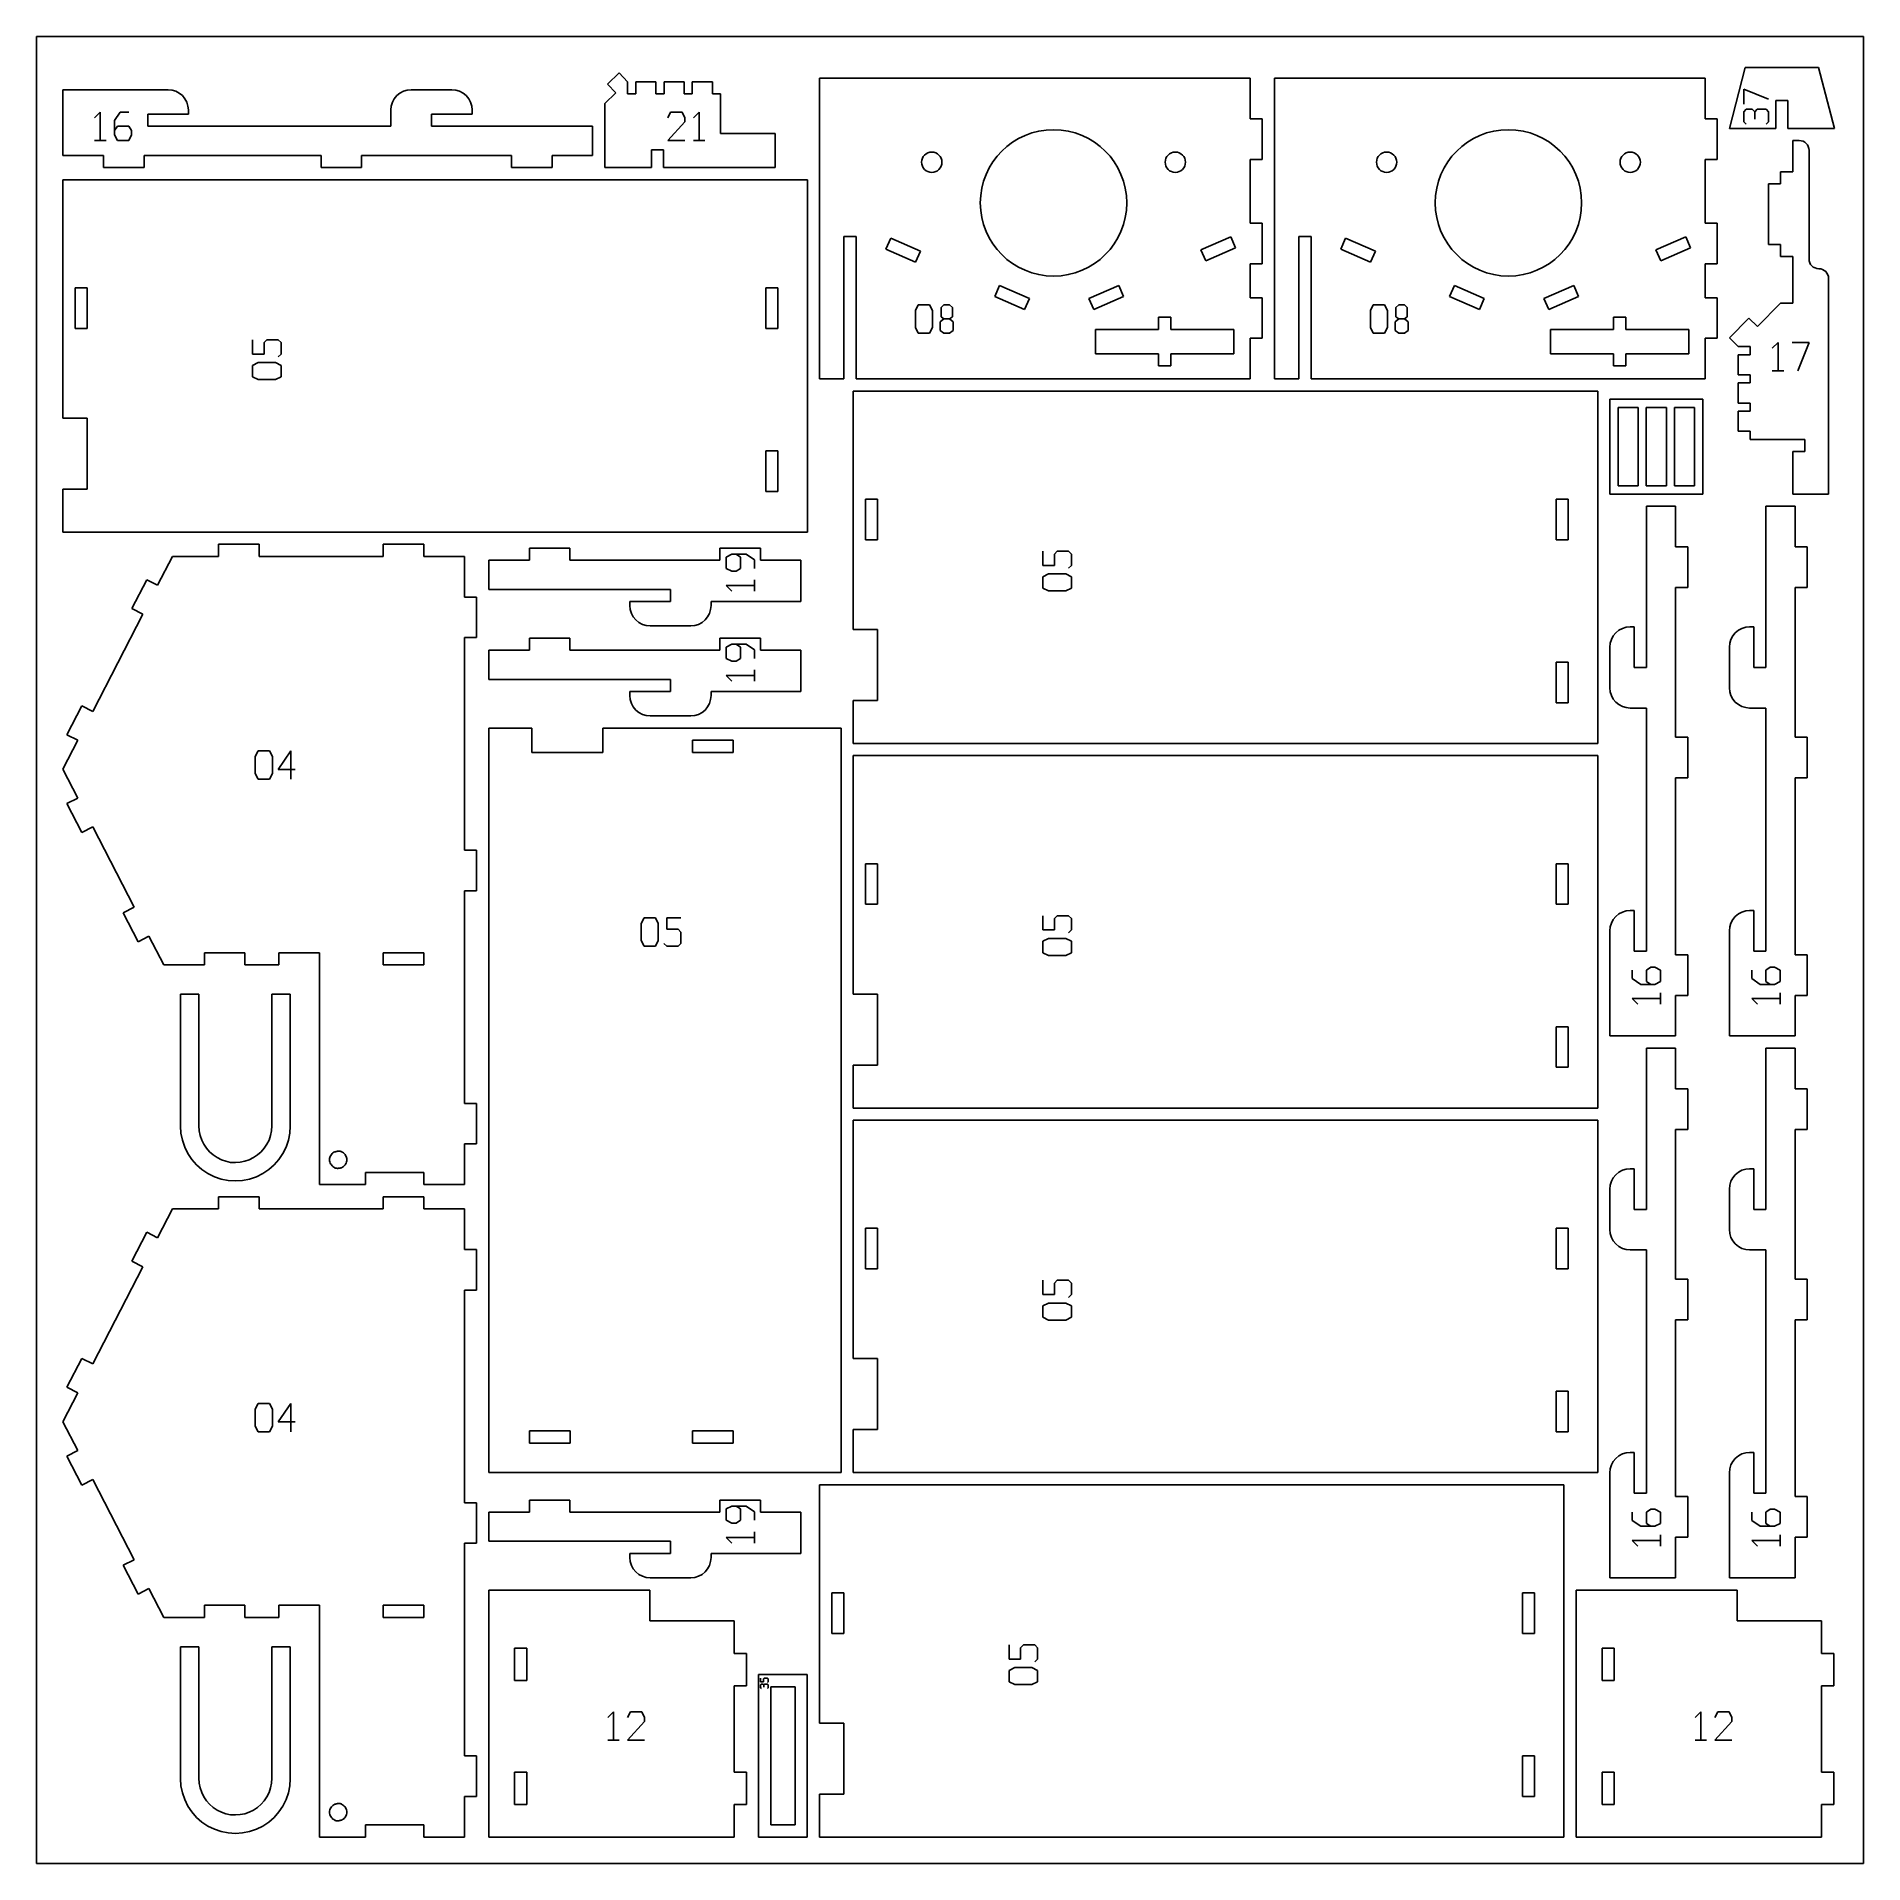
# Model space of a CAD drawing. Header units: millimetres. Extents: x 0 to 450, y 0 to 450.
import ezdxf

# ---------------------------------------------------------------- set-up
doc = ezdxf.new("R2010")
doc.units = ezdxf.units.MM
for name, color, linetype in [('CUT', 1, 'Continuous'), ('ENGRAVE', 5, 'Continuous'), ('SHEET', 8, 'Continuous')]:
    doc.layers.add(name, color=color, linetype=linetype)

msp = doc.modelspace()

# ---------------------------------------------------------------- linework, layer by layer
at = {"layer": 'CUT'}
for p, q in [((140.63, 438.28), (143.53, 441.03)), ((143.53, 441.03), (145.6, 438.85)), ((420.9, 442.34), (416.97, 427.38)), ((438.93, 442.34), (420.9, 442.34)), ((442.85, 427.38), (438.93, 442.34)), ((6.5, 436.91), (6.5, 420.73)), ((32.4, 436.91), (6.5, 436.91)), ((33.37, 436.81), (32.4, 436.91)), ((34.31, 436.53), (33.37, 436.81)), ((35.17, 436.07), (34.31, 436.53)), ((90.36, 436.53), (89.5, 436.07)), ((91.3, 436.81), (90.36, 436.53)), ((92.28, 436.91), (91.3, 436.81)), ((102.28, 436.91), (92.28, 436.91)), ((103.25, 436.81), (102.28, 436.91)), ((104.19, 436.53), (103.25, 436.81)), ((105.06, 436.07), (104.19, 436.53)), ((142.69, 436.1), (140.63, 438.28)), ((145.6, 438.85), (145.6, 435.85)), ((147.6, 435.85), (147.6, 438.85)), ((147.6, 438.85), (152.56, 438.85)), ((152.56, 438.85), (152.56, 435.85)), ((154.56, 435.85), (154.56, 438.85)), ((154.56, 438.85), (159.52, 438.85)), ((159.52, 438.85), (159.52, 435.85)), ((161.52, 435.85), (161.52, 438.85)), ((161.52, 438.85), (166.48, 438.85)), ((166.48, 438.85), (166.48, 435.85)), ((192.86, 365.66), (192.86, 439.71)), ((192.86, 439.71), (298.91, 439.71)), ((298.91, 439.71), (298.91, 429.71)), ((304.91, 365.66), (304.91, 439.71)), ((304.91, 439.71), (410.97, 439.71)), ((410.97, 439.71), (410.97, 429.71)), ((35.93, 435.44), (35.17, 436.07)), ((36.55, 434.69), (35.93, 435.44)), ((37.02, 433.82), (36.55, 434.69)), ((37.3, 432.88), (37.02, 433.82)), ((37.4, 431.91), (37.3, 432.88)), ((87.37, 432.88), (87.28, 431.91)), ((87.66, 433.82), (87.37, 432.88)), ((88.12, 434.69), (87.66, 433.82)), ((88.74, 435.44), (88.12, 434.69)), ((89.5, 436.07), (88.74, 435.44)), ((105.81, 435.44), (105.06, 436.07)), ((106.44, 434.69), (105.81, 435.44)), ((106.9, 433.82), (106.44, 434.69)), ((107.18, 432.88), (106.9, 433.82)), ((107.28, 431.91), (107.18, 432.88)), ((139.98, 433.54), (142.69, 436.1)), ((139.98, 417.73), (139.98, 433.54)), ((145.6, 435.85), (147.6, 435.85)), ((152.56, 435.85), (154.56, 435.85)), ((159.52, 435.85), (161.52, 435.85)), ((166.48, 435.85), (168.48, 435.85)), ((168.48, 435.85), (168.48, 426.1)), ((428.41, 434.25), (431.41, 434.25)), ((428.41, 427.38), (428.41, 434.25)), ((431.41, 434.25), (431.41, 427.38)), ((27.4, 427.91), (27.4, 430.91)), ((27.4, 430.91), (37.4, 430.91)), ((87.28, 427.91), (27.4, 427.91)), ((37.4, 430.91), (37.4, 431.91)), ((87.28, 431.91), (87.28, 427.91)), ((97.28, 427.91), (97.28, 430.91)), ((97.28, 430.91), (107.28, 430.91)), ((136.98, 427.91), (97.28, 427.91)), ((107.28, 430.91), (107.28, 431.91)), ((136.98, 420.73), (136.98, 427.91)), ((298.91, 429.71), (301.91, 429.71)), ((301.91, 429.71), (301.91, 419.71)), ((410.97, 429.71), (413.97, 429.71)), ((413.97, 429.71), (413.97, 419.71)), ((168.48, 426.1), (181.93, 426.1)), ((181.93, 426.1), (181.93, 417.73)), ((416.97, 427.38), (428.41, 427.38)), ((431.41, 427.38), (442.85, 427.38)), ((432.59, 424.38), (432.59, 416.68)), ((434.19, 424.38), (432.59, 424.38)), ((434.65, 424.34), (434.19, 424.38)), ((435.11, 424.2), (434.65, 424.34)), ((435.52, 423.98), (435.11, 424.2)), ((435.88, 423.68), (435.52, 423.98)), ((436.18, 423.31), (435.88, 423.68)), ((436.4, 422.9), (436.18, 423.31)), ((6.5, 420.73), (16.5, 420.73)), ((16.5, 420.73), (16.5, 417.73)), ((26.5, 417.73), (26.5, 420.73)), ((26.5, 420.73), (70.08, 420.73)), ((70.08, 420.73), (70.08, 417.73)), ((80.08, 417.73), (80.08, 420.73)), ((80.08, 420.73), (116.98, 420.73)), ((116.98, 420.73), (116.98, 417.73)), ((126.98, 417.73), (126.98, 420.73)), ((126.98, 420.73), (136.98, 420.73)), ((151.45, 422.1), (151.45, 417.73)), ((154.45, 422.1), (151.45, 422.1)), ((154.45, 417.73), (154.45, 422.1)), ((298.91, 419.71), (298.91, 404.05)), ((301.91, 419.71), (298.91, 419.71)), ((410.97, 419.71), (410.97, 404.05)), ((413.97, 419.71), (410.97, 419.71)), ((436.54, 422.45), (436.4, 422.9)), ((436.59, 421.98), (436.54, 422.45)), ((436.59, 395.21), (436.59, 421.98)), ((189.86, 414.73), (6.5, 414.73)), ((6.5, 414.73), (6.5, 356.01)), ((16.5, 417.73), (26.5, 417.73)), ((70.08, 417.73), (80.08, 417.73)), ((116.98, 417.73), (126.98, 417.73)), ((151.45, 417.73), (139.98, 417.73)), ((181.93, 417.73), (154.45, 417.73)), ((189.86, 327.94), (189.86, 414.73)), ((429.59, 416.68), (429.59, 413.68)), ((432.59, 416.68), (429.59, 416.68)), ((426.58, 413.68), (426.58, 398.81)), ((429.59, 413.68), (426.58, 413.68)), ((198.86, 400.78), (198.86, 365.66)), ((201.86, 400.78), (198.86, 400.78)), ((201.86, 365.66), (201.86, 400.78)), ((294.15, 400.67), (286.81, 397.48)), ((295.35, 397.92), (294.15, 400.67)), ((298.91, 404.05), (301.91, 404.05)), ((301.91, 404.05), (301.91, 394.05)), ((310.92, 400.78), (310.92, 365.66)), ((313.92, 400.78), (310.92, 400.78)), ((313.92, 365.66), (313.92, 400.78)), ((406.21, 400.67), (398.87, 397.48)), ((407.4, 397.92), (406.21, 400.67)), ((410.97, 404.05), (413.97, 404.05)), ((413.97, 404.05), (413.97, 394.05)), ((210.4, 400.34), (209.2, 397.59)), ((209.2, 397.59), (216.54, 394.4)), ((217.73, 397.15), (210.4, 400.34)), ((216.54, 394.4), (217.73, 397.15)), ((286.81, 397.48), (288.01, 394.73)), ((288.01, 394.73), (295.35, 397.92)), ((322.45, 400.34), (321.25, 397.59)), ((321.25, 397.59), (328.59, 394.4)), ((329.79, 397.15), (322.45, 400.34)), ((328.59, 394.4), (329.79, 397.15)), ((398.87, 397.48), (400.07, 394.73)), ((400.07, 394.73), (407.4, 397.92)), ((426.58, 398.81), (429.59, 398.81)), ((429.59, 398.81), (429.59, 395.81)), ((298.91, 394.05), (298.91, 385.67)), ((301.91, 394.05), (298.91, 394.05)), ((410.97, 394.05), (410.97, 385.67)), ((413.97, 394.05), (410.97, 394.05)), ((429.59, 395.81), (432.59, 395.81)), ((432.59, 395.81), (432.59, 384.32)), ((436.63, 394.74), (436.59, 395.21)), ((436.77, 394.29), (436.63, 394.74)), ((436.99, 393.87), (436.77, 394.29)), ((437.29, 393.51), (436.99, 393.87)), ((437.65, 393.21), (437.29, 393.51)), ((438.07, 392.99), (437.65, 393.21)), ((438.52, 392.85), (438.07, 392.99)), ((438.99, 392.81), (438.52, 392.85)), ((439, 392.81), (438.99, 392.81)), ((439.47, 392.76), (438.99, 392.81)), ((439.92, 392.62), (439.47, 392.76)), ((440.33, 392.4), (439.92, 392.62)), ((440.7, 392.1), (440.33, 392.4)), ((440.99, 391.74), (440.7, 392.1)), ((441.22, 391.32), (440.99, 391.74)), ((9.5, 388.11), (12.5, 388.11)), ((9.5, 378.11), (9.5, 388.11)), ((12.5, 388.11), (12.5, 378.11)), ((179.62, 388.11), (182.62, 388.11)), ((179.62, 378.11), (179.62, 388.11)), ((182.62, 388.11), (182.62, 378.11)), ((237.21, 388.68), (236.02, 385.93)), ((244.55, 385.49), (237.21, 388.68)), ((266.56, 388.68), (259.23, 385.49)), ((267.76, 385.93), (266.56, 388.68)), ((349.27, 388.68), (348.07, 385.93)), ((356.6, 385.49), (349.27, 388.68)), ((378.62, 388.68), (371.28, 385.49)), ((379.81, 385.93), (378.62, 388.68)), ((441.35, 390.87), (441.22, 391.32)), ((441.4, 390.41), (441.35, 390.87)), ((441.4, 337.31), (441.4, 390.41)), ((236.02, 385.93), (243.35, 382.74)), ((243.35, 382.74), (244.55, 385.49)), ((259.23, 385.49), (260.42, 382.74)), ((260.42, 382.74), (267.76, 385.93)), ((298.91, 385.67), (301.91, 385.67)), ((301.91, 385.67), (301.91, 375.67)), ((348.07, 385.93), (355.41, 382.74)), ((355.41, 382.74), (356.6, 385.49)), ((371.28, 385.49), (372.48, 382.74)), ((372.48, 382.74), (379.81, 385.93)), ((410.97, 385.67), (413.97, 385.67)), ((413.97, 385.67), (413.97, 375.67)), ((429.59, 384.32), (423.92, 378.55)), ((432.59, 384.32), (429.59, 384.32)), ((12.5, 378.11), (9.5, 378.11)), ((182.62, 378.11), (179.62, 378.11)), ((276.39, 380.85), (276.39, 377.85)), ((279.39, 380.85), (276.39, 380.85)), ((279.39, 377.85), (279.39, 380.85)), ((388.45, 380.85), (388.45, 377.85)), ((391.45, 380.85), (388.45, 380.85)), ((391.45, 377.85), (391.45, 380.85)), ((421.78, 380.65), (416.97, 375.75)), ((423.92, 378.55), (421.78, 380.65)), ((260.87, 377.85), (260.87, 371.88)), ((276.39, 377.85), (260.87, 377.85)), ((294.91, 377.85), (279.39, 377.85)), ((294.91, 371.88), (294.91, 377.85)), ((298.91, 375.67), (298.91, 365.66)), ((301.91, 375.67), (298.91, 375.67)), ((372.92, 377.85), (372.92, 371.88)), ((388.45, 377.85), (372.92, 377.85)), ((406.97, 377.85), (391.45, 377.85)), ((406.97, 371.88), (406.97, 377.85)), ((410.97, 375.67), (410.97, 365.66)), ((413.97, 375.67), (410.97, 375.67)), ((416.97, 375.75), (419.11, 373.64)), ((419.11, 373.64), (422.11, 373.64)), ((422.11, 373.64), (422.11, 371.64)), ((260.87, 371.88), (276.39, 371.88)), ((276.39, 371.88), (276.39, 368.88)), ((279.39, 368.88), (279.39, 371.88)), ((279.39, 371.88), (294.91, 371.88)), ((372.92, 371.88), (388.45, 371.88)), ((388.45, 371.88), (388.45, 368.88)), ((391.45, 368.88), (391.45, 371.88)), ((391.45, 371.88), (406.97, 371.88)), ((419.11, 371.64), (419.11, 366.68)), ((422.11, 371.64), (419.11, 371.64)), ((198.86, 365.66), (192.86, 365.66)), ((298.91, 365.66), (201.86, 365.66)), ((276.39, 368.88), (279.39, 368.88)), ((310.92, 365.66), (304.91, 365.66)), ((410.97, 365.66), (313.92, 365.66)), ((388.45, 368.88), (391.45, 368.88)), ((419.11, 366.68), (422.11, 366.68)), ((419.11, 364.68), (419.11, 359.72)), ((422.11, 364.68), (419.11, 364.68)), ((422.11, 366.68), (422.11, 364.68)), ((384.54, 362.66), (201.18, 362.66)), ((201.18, 362.66), (201.18, 303.94)), ((384.54, 275.87), (384.54, 362.66)), ((410.42, 360.64), (387.54, 360.64)), ((387.54, 360.64), (387.54, 337.31)), ((410.42, 337.31), (410.42, 360.64)), ((6.5, 356.01), (12.5, 356.01)), ((12.5, 356.01), (12.5, 338.52)), ((389.54, 358.64), (394.5, 358.64)), ((389.54, 339.31), (389.54, 358.64)), ((394.5, 358.64), (394.5, 339.31)), ((396.5, 358.64), (401.46, 358.64)), ((396.5, 339.31), (396.5, 358.64)), ((401.46, 358.64), (401.46, 339.31)), ((403.46, 358.64), (408.42, 358.64)), ((403.46, 339.31), (403.46, 358.64)), ((408.42, 358.64), (408.42, 339.31)), ((419.11, 359.72), (422.11, 359.72)), ((419.11, 357.72), (419.11, 352.76)), ((422.11, 357.72), (419.11, 357.72)), ((422.11, 359.72), (422.11, 357.72)), ((419.11, 352.76), (422.11, 352.76)), ((422.11, 352.76), (422.11, 350.76)), ((179.62, 347.96), (182.62, 347.96)), ((179.62, 337.96), (179.62, 347.96)), ((182.62, 347.96), (182.62, 337.96)), ((422.11, 350.76), (435.59, 350.76)), ((432.59, 347.76), (432.59, 337.31)), ((435.59, 347.76), (432.59, 347.76)), ((435.59, 350.76), (435.59, 347.76)), ((12.5, 338.52), (6.5, 338.52)), ((6.5, 338.52), (6.5, 327.94)), ((182.62, 337.96), (179.62, 337.96)), ((394.5, 339.31), (389.54, 339.31)), ((401.46, 339.31), (396.5, 339.31)), ((408.42, 339.31), (403.46, 339.31)), ((204.18, 336.04), (207.18, 336.04)), ((204.18, 326.04), (204.18, 336.04)), ((207.18, 336.04), (207.18, 326.04)), ((374.3, 336.04), (377.3, 336.04)), ((374.3, 326.04), (374.3, 336.04)), ((377.3, 336.04), (377.3, 326.04)), ((387.54, 337.31), (410.42, 337.31)), ((403.71, 334.31), (396.54, 334.31)), ((396.54, 334.31), (396.54, 294.6)), ((403.71, 324.3), (403.71, 334.31)), ((433.14, 334.31), (425.97, 334.31)), ((425.97, 334.31), (425.97, 294.6)), ((432.59, 337.31), (441.4, 337.31)), ((433.14, 324.3), (433.14, 334.31)), ((6.5, 327.94), (189.86, 327.94)), ((44.86, 324.94), (44.86, 321.94)), ((54.86, 324.94), (44.86, 324.94)), ((54.86, 321.94), (54.86, 324.94)), ((85.38, 324.94), (85.38, 321.94)), ((95.38, 324.94), (85.38, 324.94)), ((95.38, 321.94), (95.38, 324.94)), ((121.39, 321), (121.39, 324)), ((121.39, 324), (131.39, 324)), ((131.39, 324), (131.39, 321)), ((168.28, 321), (168.28, 324)), ((168.28, 324), (178.29, 324)), ((178.29, 324), (178.29, 321)), ((207.18, 326.04), (204.18, 326.04)), ((377.3, 326.04), (374.3, 326.04)), ((406.71, 324.3), (403.71, 324.3)), ((406.71, 314.3), (406.71, 324.3)), ((436.14, 324.3), (433.14, 324.3)), ((436.14, 314.3), (436.14, 324.3)), ((33.49, 321.94), (29.82, 314.83)), ((44.86, 321.94), (33.49, 321.94)), ((85.38, 321.94), (54.86, 321.94)), ((105.39, 321.94), (95.38, 321.94)), ((105.39, 311.94), (105.39, 321.94)), ((111.39, 313.83), (111.39, 321)), ((111.39, 321), (121.39, 321)), ((131.39, 321), (168.28, 321)), ((178.29, 321), (188.29, 321)), ((188.29, 321), (188.29, 310.83)), ((27.16, 316.2), (23.49, 309.09)), ((29.82, 314.83), (27.16, 316.2)), ((108.39, 311.94), (105.39, 311.94)), ((108.39, 301.94), (108.39, 311.94)), ((156.14, 313.83), (111.39, 313.83)), ((146.14, 309.83), (146.14, 310.83)), ((146.14, 310.83), (156.14, 310.83)), ((156.14, 310.83), (156.14, 313.83)), ((166.14, 310.83), (166.14, 309.83)), ((188.29, 310.83), (166.14, 310.83)), ((403.71, 314.3), (406.71, 314.3)), ((403.71, 277.41), (403.71, 314.3)), ((433.14, 314.3), (436.14, 314.3)), ((433.14, 277.41), (433.14, 314.3)), ((26.16, 307.71), (13.83, 283.77)), ((23.49, 309.09), (26.16, 307.71)), ((146.23, 308.85), (146.14, 309.83)), ((146.52, 307.91), (146.23, 308.85)), ((146.98, 307.05), (146.52, 307.91)), ((147.6, 306.29), (146.98, 307.05)), ((148.36, 305.67), (147.6, 306.29)), ((164.67, 306.29), (163.92, 305.67)), ((165.3, 307.05), (164.67, 306.29)), ((165.76, 307.91), (165.3, 307.05)), ((166.04, 308.85), (165.76, 307.91)), ((166.14, 309.83), (166.04, 308.85)), ((105.39, 249.58), (105.39, 301.94)), ((105.39, 301.94), (108.39, 301.94)), ((121.39, 298.83), (121.39, 301.83)), ((121.39, 301.83), (131.39, 301.83)), ((131.39, 301.83), (131.39, 298.83)), ((149.22, 305.21), (148.36, 305.67)), ((150.16, 304.92), (149.22, 305.21)), ((151.14, 304.83), (150.16, 304.92)), ((161.14, 304.83), (151.14, 304.83)), ((162.11, 304.92), (161.14, 304.83)), ((163.05, 305.21), (162.11, 304.92)), ((163.92, 305.67), (163.05, 305.21)), ((168.28, 298.83), (168.28, 301.83)), ((168.28, 301.83), (178.29, 301.83)), ((178.29, 301.83), (178.29, 298.83)), ((201.18, 303.94), (207.18, 303.94)), ((207.18, 303.94), (207.18, 286.45)), ((387.92, 301.52), (387.63, 300.58)), ((388.38, 302.38), (387.92, 301.52)), ((389, 303.14), (388.38, 302.38)), ((389.76, 303.76), (389, 303.14)), ((390.62, 304.22), (389.76, 303.76)), ((391.56, 304.51), (390.62, 304.22)), ((392.54, 304.61), (391.56, 304.51)), ((393.54, 304.61), (392.54, 304.61)), ((393.54, 294.6), (393.54, 304.61)), ((417.35, 301.52), (417.06, 300.58)), ((417.81, 302.38), (417.35, 301.52)), ((418.43, 303.14), (417.81, 302.38)), ((419.19, 303.76), (418.43, 303.14)), ((420.06, 304.22), (419.19, 303.76)), ((420.99, 304.51), (420.06, 304.22)), ((421.97, 304.61), (420.99, 304.51)), ((422.97, 304.61), (421.97, 304.61)), ((422.97, 294.6), (422.97, 304.61)), ((111.39, 291.65), (111.39, 298.83)), ((111.39, 298.83), (121.39, 298.83)), ((131.39, 298.83), (168.28, 298.83)), ((178.29, 298.83), (188.29, 298.83)), ((188.29, 298.83), (188.29, 288.65)), ((387.63, 300.58), (387.54, 299.6)), ((387.54, 299.6), (387.54, 289.6)), ((417.06, 300.58), (416.97, 299.6)), ((416.97, 299.6), (416.97, 289.6)), ((374.3, 295.89), (377.3, 295.89)), ((374.3, 285.89), (374.3, 295.89)), ((377.3, 295.89), (377.3, 285.89)), ((396.54, 294.6), (393.54, 294.6)), ((425.97, 294.6), (422.97, 294.6)), ((156.14, 291.65), (111.39, 291.65)), ((146.14, 287.65), (146.14, 288.65)), ((146.14, 288.65), (156.14, 288.65)), ((156.14, 288.65), (156.14, 291.65)), ((166.14, 288.65), (166.14, 287.65)), ((188.29, 288.65), (166.14, 288.65)), ((387.54, 289.6), (387.63, 288.63)), ((387.63, 288.63), (387.92, 287.69)), ((416.97, 289.6), (417.06, 288.63)), ((417.06, 288.63), (417.35, 287.69)), ((11.16, 285.14), (7.5, 278.03)), ((13.83, 283.77), (11.16, 285.14)), ((146.23, 286.68), (146.14, 287.65)), ((146.52, 285.74), (146.23, 286.68)), ((146.98, 284.87), (146.52, 285.74)), ((147.6, 284.11), (146.98, 284.87)), ((148.36, 283.49), (147.6, 284.11)), ((164.67, 284.11), (163.92, 283.49)), ((165.3, 284.87), (164.67, 284.11)), ((165.76, 285.74), (165.3, 284.87)), ((166.04, 286.68), (165.76, 285.74)), ((166.14, 287.65), (166.04, 286.68)), ((207.18, 286.45), (201.18, 286.45)), ((201.18, 286.45), (201.18, 275.87)), ((377.3, 285.89), (374.3, 285.89)), ((387.92, 287.69), (388.38, 286.82)), ((388.38, 286.82), (389, 286.07)), ((389, 286.07), (389.76, 285.44)), ((389.76, 285.44), (390.62, 284.98)), ((390.62, 284.98), (391.56, 284.7)), ((391.56, 284.7), (392.54, 284.6)), ((392.54, 284.6), (396.54, 284.6)), ((396.54, 284.6), (396.54, 224.72)), ((417.35, 287.69), (417.81, 286.82)), ((417.81, 286.82), (418.43, 286.07)), ((418.43, 286.07), (419.19, 285.44)), ((419.19, 285.44), (420.06, 284.98)), ((420.06, 284.98), (420.99, 284.7)), ((420.99, 284.7), (421.97, 284.6)), ((421.97, 284.6), (425.97, 284.6)), ((425.97, 284.6), (425.97, 224.72)), ((111.39, 279.65), (111.39, 96.29)), ((121.97, 279.65), (111.39, 279.65)), ((121.97, 273.65), (121.97, 279.65)), ((139.46, 279.65), (139.46, 273.65)), ((198.18, 279.65), (139.46, 279.65)), ((149.22, 283.03), (148.36, 283.49)), ((150.16, 282.75), (149.22, 283.03)), ((151.14, 282.65), (150.16, 282.75)), ((161.14, 282.65), (151.14, 282.65)), ((162.11, 282.75), (161.14, 282.65)), ((163.05, 283.03), (162.11, 282.75)), ((163.92, 283.49), (163.05, 283.03)), ((198.18, 96.29), (198.18, 279.65)), ((10.16, 276.65), (6.5, 269.54)), ((7.5, 278.03), (10.16, 276.65)), ((161.55, 273.65), (161.55, 276.65)), ((161.55, 276.65), (171.56, 276.65)), ((171.56, 276.65), (171.56, 273.65)), ((201.18, 275.87), (384.54, 275.87)), ((406.71, 277.41), (403.71, 277.41)), ((406.71, 267.41), (406.71, 277.41)), ((436.14, 277.41), (433.14, 277.41)), ((436.14, 267.41), (436.14, 277.41)), ((139.46, 273.65), (121.97, 273.65)), ((171.56, 273.65), (161.55, 273.65)), ((384.54, 272.87), (201.18, 272.87)), ((201.18, 272.87), (201.18, 214.15)), ((384.54, 186.08), (384.54, 272.87)), ((6.5, 269.54), (10.16, 262.43)), ((403.71, 267.41), (406.71, 267.41)), ((403.71, 223.83), (403.71, 267.41)), ((433.14, 267.41), (436.14, 267.41)), ((433.14, 223.83), (433.14, 267.41)), ((10.16, 262.43), (7.5, 261.05)), ((7.5, 261.05), (11.16, 253.94)), ((11.16, 253.94), (13.83, 255.31)), ((13.83, 255.31), (24.01, 235.54)), ((108.39, 249.58), (105.39, 249.58)), ((108.39, 239.58), (108.39, 249.58)), ((204.18, 246.25), (207.18, 246.25)), ((204.18, 236.25), (204.18, 246.25)), ((207.18, 246.25), (207.18, 236.25)), ((374.3, 246.25), (377.3, 246.25)), ((374.3, 236.25), (374.3, 246.25)), ((377.3, 246.25), (377.3, 236.25)), ((105.39, 187.22), (105.39, 239.58)), ((105.39, 239.58), (108.39, 239.58)), ((24.01, 235.54), (21.34, 234.16)), ((21.34, 234.16), (25.01, 227.05)), ((207.18, 236.25), (204.18, 236.25)), ((377.3, 236.25), (374.3, 236.25)), ((390.62, 234.34), (389.76, 233.88)), ((391.56, 234.63), (390.62, 234.34)), ((392.54, 234.72), (391.56, 234.63)), ((393.54, 234.72), (392.54, 234.72)), ((393.54, 224.72), (393.54, 234.72)), ((420.06, 234.34), (419.19, 233.88)), ((420.99, 234.63), (420.06, 234.34)), ((421.97, 234.72), (420.99, 234.63)), ((422.97, 234.72), (421.97, 234.72)), ((422.97, 224.72), (422.97, 234.72)), ((387.63, 230.7), (387.54, 229.72)), ((387.54, 229.72), (387.54, 203.83)), ((387.92, 231.64), (387.63, 230.7)), ((388.38, 232.5), (387.92, 231.64)), ((389, 233.26), (388.38, 232.5)), ((389.76, 233.88), (389, 233.26)), ((417.06, 230.7), (416.97, 229.72)), ((416.97, 229.72), (416.97, 203.83)), ((417.35, 231.64), (417.06, 230.7)), ((417.81, 232.5), (417.35, 231.64)), ((418.43, 233.26), (417.81, 232.5)), ((419.19, 233.88), (418.43, 233.26)), ((25.01, 227.05), (27.67, 228.43)), ((27.67, 228.43), (31.34, 221.31)), ((31.34, 221.31), (41.34, 221.31)), ((41.34, 221.31), (41.34, 224.31)), ((41.34, 224.31), (51.34, 224.31)), ((51.34, 224.31), (51.34, 221.31)), ((51.34, 221.31), (59.72, 221.31)), ((59.72, 221.31), (59.72, 224.31)), ((59.72, 224.31), (69.72, 224.31)), ((69.72, 224.31), (69.72, 167.22)), ((85.38, 221.31), (85.38, 224.31)), ((85.38, 224.31), (95.38, 224.31)), ((95.38, 221.31), (85.38, 221.31)), ((95.38, 224.31), (95.38, 221.31)), ((396.54, 224.72), (393.54, 224.72)), ((406.71, 223.83), (403.71, 223.83)), ((406.71, 213.83), (406.71, 223.83)), ((425.97, 224.72), (422.97, 224.72)), ((436.14, 223.83), (433.14, 223.83)), ((436.14, 213.83), (436.14, 223.83)), ((35.47, 214.12), (35.47, 181.58)), ((40, 214.12), (35.47, 214.12)), ((40, 181.73), (40, 214.12)), ((57.95, 214.12), (57.95, 181.73)), ((62.48, 214.12), (57.95, 214.12)), ((62.48, 181.58), (62.48, 214.12)), ((201.18, 214.15), (207.18, 214.15)), ((207.18, 214.15), (207.18, 196.66)), ((403.71, 213.83), (406.71, 213.83)), ((403.71, 203.83), (403.71, 213.83)), ((433.14, 213.83), (436.14, 213.83)), ((433.14, 203.83), (433.14, 213.83)), ((374.3, 206.1), (377.3, 206.1)), ((374.3, 196.1), (374.3, 206.1)), ((377.3, 206.1), (377.3, 196.1)), ((387.54, 203.83), (403.71, 203.83)), ((416.97, 203.83), (433.14, 203.83)), ((403.71, 200.83), (396.54, 200.83)), ((396.54, 200.83), (396.54, 161.12)), ((403.71, 190.82), (403.71, 200.83)), ((433.14, 200.83), (425.97, 200.83)), ((425.97, 200.83), (425.97, 161.12)), ((433.14, 190.82), (433.14, 200.83)), ((207.18, 196.66), (201.18, 196.66)), ((201.18, 196.66), (201.18, 186.08)), ((377.3, 196.1), (374.3, 196.1)), ((406.71, 190.82), (403.71, 190.82)), ((406.71, 180.82), (406.71, 190.82)), ((436.14, 190.82), (433.14, 190.82)), ((436.14, 180.82), (436.14, 190.82)), ((108.39, 187.22), (105.39, 187.22)), ((108.39, 177.22), (108.39, 187.22)), ((201.18, 186.08), (384.54, 186.08)), ((35.47, 181.58), (35.58, 179.87)), ((40.09, 180.46), (40, 181.73)), ((40.31, 179.31), (40.09, 180.46)), ((57.87, 180.46), (57.64, 179.31)), ((57.95, 181.73), (57.87, 180.46)), ((62.37, 179.87), (62.48, 181.58)), ((384.54, 183.08), (201.18, 183.08)), ((201.18, 183.08), (201.18, 124.36)), ((384.54, 96.29), (384.54, 183.08)), ((403.71, 180.82), (406.71, 180.82)), ((403.71, 143.93), (403.71, 180.82)), ((433.14, 180.82), (436.14, 180.82)), ((433.14, 143.93), (433.14, 180.82)), ((35.58, 179.87), (35.93, 178.13)), ((35.93, 178.13), (36.49, 176.46)), ((36.49, 176.46), (37.28, 174.87)), ((40.69, 178.2), (40.31, 179.31)), ((41.21, 177.15), (40.69, 178.2)), ((41.86, 176.17), (41.21, 177.15)), ((42.64, 175.29), (41.86, 176.17)), ((56.09, 176.17), (55.32, 175.29)), ((56.74, 177.15), (56.09, 176.17)), ((57.26, 178.2), (56.74, 177.15)), ((57.64, 179.31), (57.26, 178.2)), ((60.68, 174.87), (61.46, 176.46)), ((61.46, 176.46), (62.03, 178.13)), ((62.03, 178.13), (62.37, 179.87)), ((105.39, 167.22), (105.39, 177.22)), ((105.39, 177.22), (108.39, 177.22)), ((37.28, 174.87), (38.26, 173.4)), ((38.26, 173.4), (39.42, 172.08)), ((39.42, 172.08), (40.75, 170.91)), ((43.52, 174.51), (42.64, 175.29)), ((44.49, 173.86), (43.52, 174.51)), ((45.54, 173.34), (44.49, 173.86)), ((46.66, 172.97), (45.54, 173.34)), ((47.81, 172.66), (46.66, 172.97)), ((48.98, 172.66), (47.81, 172.66)), ((50.15, 172.74), (48.98, 172.66)), ((51.3, 172.97), (50.15, 172.74)), ((52.41, 173.34), (51.3, 172.97)), ((53.46, 173.86), (52.41, 173.34)), ((54.44, 174.51), (53.46, 173.86)), ((55.32, 175.29), (54.44, 174.51)), ((57.2, 170.91), (58.53, 172.08)), ((58.53, 172.08), (59.7, 173.4)), ((59.7, 173.4), (60.68, 174.87)), ((72.18, 173.34), (72.2, 173.62)), ((72.2, 173.07), (72.18, 173.34)), ((72.2, 173.62), (72.25, 173.89)), ((72.25, 172.79), (72.2, 173.07)), ((72.25, 173.89), (72.34, 174.16)), ((72.34, 172.53), (72.25, 172.79)), ((72.34, 174.16), (72.47, 174.4)), ((72.47, 172.28), (72.34, 172.53)), ((72.47, 174.4), (72.62, 174.64)), ((72.62, 172.05), (72.47, 172.28)), ((72.62, 174.64), (72.8, 174.84)), ((72.8, 171.84), (72.62, 172.05)), ((72.8, 174.84), (73.01, 175.03)), ((73.01, 171.66), (72.8, 171.84)), ((73.01, 175.03), (73.24, 175.18)), ((73.24, 171.51), (73.01, 171.66)), ((73.24, 175.18), (73.49, 175.3)), ((73.49, 171.38), (73.24, 171.51)), ((73.49, 175.3), (73.75, 175.3)), ((73.75, 171.29), (73.49, 171.29)), ((73.75, 175.39), (74.03, 175.39)), ((74.03, 171.24), (73.75, 171.24)), ((74.03, 175.45), (74.3, 175.45)), ((74.3, 171.22), (74.03, 171.22)), ((74.3, 175.47), (74.58, 175.47)), ((74.58, 171.24), (74.3, 171.24)), ((74.58, 175.45), (74.85, 175.45)), ((74.85, 171.29), (74.58, 171.29)), ((74.85, 175.39), (75.12, 175.39)), ((75.12, 171.38), (74.85, 171.38)), ((75.12, 175.3), (75.37, 175.18)), ((75.37, 171.51), (75.12, 171.38)), ((75.37, 175.18), (75.6, 175.03)), ((75.6, 171.66), (75.37, 171.51)), ((75.6, 175.03), (75.8, 174.84)), ((75.8, 171.84), (75.6, 171.66)), ((75.8, 174.84), (75.99, 174.64)), ((75.99, 172.05), (75.8, 171.84)), ((75.99, 174.64), (76.14, 174.4)), ((76.14, 172.28), (75.99, 172.05)), ((76.14, 174.4), (76.26, 174.16)), ((76.26, 172.53), (76.14, 172.28)), ((76.26, 174.16), (76.35, 173.89)), ((76.35, 172.79), (76.26, 172.53)), ((76.35, 173.89), (76.41, 173.62)), ((76.41, 173.07), (76.35, 172.79)), ((76.41, 173.62), (76.43, 173.34)), ((76.43, 173.34), (76.41, 173.07)), ((391.56, 171.03), (390.62, 170.75)), ((392.54, 171.13), (391.56, 171.03)), ((393.54, 171.13), (392.54, 171.13)), ((393.54, 161.12), (393.54, 171.13)), ((420.99, 171.03), (420.06, 170.75)), ((421.97, 171.13), (420.99, 171.03)), ((422.97, 171.13), (421.97, 171.13)), ((422.97, 161.12), (422.97, 171.13)), ((40.75, 170.91), (42.22, 169.93)), ((42.22, 169.93), (43.81, 169.15)), ((43.81, 169.15), (45.48, 168.58)), ((45.48, 168.58), (47.21, 168.23)), ((47.21, 168.23), (48.98, 168.12)), ((48.98, 168.12), (50.74, 168.23)), ((50.74, 168.23), (52.47, 168.58)), ((52.47, 168.58), (54.15, 169.15)), ((54.15, 169.15), (55.73, 169.93)), ((55.73, 169.93), (57.2, 170.91)), ((69.72, 167.22), (81.03, 167.22)), ((81.03, 167.22), (81.03, 170.22)), ((81.03, 170.22), (95.38, 170.22)), ((95.38, 170.22), (95.38, 167.22)), ((95.38, 167.22), (105.39, 167.22)), ((387.63, 167.1), (387.54, 166.13)), ((387.92, 168.04), (387.63, 167.1)), ((388.38, 168.9), (387.92, 168.04)), ((389, 169.66), (388.38, 168.9)), ((389.76, 170.28), (389, 169.66)), ((390.62, 170.75), (389.76, 170.28)), ((417.06, 167.1), (416.97, 166.13)), ((417.35, 168.04), (417.06, 167.1)), ((417.81, 168.9), (417.35, 168.04)), ((418.43, 169.66), (417.81, 168.9)), ((419.19, 170.28), (418.43, 169.66)), ((420.06, 170.75), (419.19, 170.28)), ((44.86, 164.22), (44.86, 161.22)), ((54.86, 164.22), (44.86, 164.22)), ((54.86, 161.22), (54.86, 164.22)), ((85.38, 164.22), (85.38, 161.22)), ((95.38, 164.22), (85.38, 164.22)), ((95.38, 161.22), (95.38, 164.22)), ((387.54, 166.13), (387.54, 156.12)), ((416.97, 166.13), (416.97, 156.12)), ((33.49, 161.22), (29.82, 154.11)), ((44.86, 161.22), (33.49, 161.22)), ((85.38, 161.22), (54.86, 161.22)), ((105.39, 161.22), (95.38, 161.22)), ((105.39, 151.22), (105.39, 161.22)), ((396.54, 161.12), (393.54, 161.12)), ((425.97, 161.12), (422.97, 161.12)), ((27.16, 155.48), (23.49, 148.37)), ((29.82, 154.11), (27.16, 155.48)), ((204.18, 156.46), (207.18, 156.46)), ((204.18, 146.46), (204.18, 156.46)), ((207.18, 156.46), (207.18, 146.46)), ((374.3, 156.46), (377.3, 156.46)), ((374.3, 146.46), (374.3, 156.46)), ((377.3, 156.46), (377.3, 146.46)), ((387.54, 156.12), (387.63, 155.15)), ((387.63, 155.15), (387.92, 154.21)), ((387.92, 154.21), (388.38, 153.35)), ((388.38, 153.35), (389, 152.59)), ((416.97, 156.12), (417.06, 155.15)), ((417.06, 155.15), (417.35, 154.21)), ((417.35, 154.21), (417.81, 153.35)), ((417.81, 153.35), (418.43, 152.59)), ((108.39, 151.22), (105.39, 151.22)), ((108.39, 141.22), (108.39, 151.22)), ((389, 152.59), (389.76, 151.97)), ((389.76, 151.97), (390.62, 151.5)), ((390.62, 151.5), (391.56, 151.22)), ((391.56, 151.22), (392.54, 151.12)), ((392.54, 151.12), (396.54, 151.12)), ((396.54, 151.12), (396.54, 91.24)), ((418.43, 152.59), (419.19, 151.97)), ((419.19, 151.97), (420.06, 151.5)), ((420.06, 151.5), (420.99, 151.22)), ((420.99, 151.22), (421.97, 151.12)), ((421.97, 151.12), (425.97, 151.12)), ((425.97, 151.12), (425.97, 91.24)), ((26.16, 146.99), (13.83, 123.05)), ((23.49, 148.37), (26.16, 146.99)), ((207.18, 146.46), (204.18, 146.46)), ((377.3, 146.46), (374.3, 146.46)), ((105.39, 88.86), (105.39, 141.22)), ((105.39, 141.22), (108.39, 141.22)), ((406.71, 143.93), (403.71, 143.93)), ((406.71, 133.93), (406.71, 143.93)), ((436.14, 143.93), (433.14, 143.93)), ((436.14, 133.93), (436.14, 143.93)), ((403.71, 133.93), (406.71, 133.93)), ((403.71, 90.35), (403.71, 133.93)), ((433.14, 133.93), (436.14, 133.93)), ((433.14, 90.35), (433.14, 133.93)), ((11.16, 124.42), (7.5, 117.31)), ((13.83, 123.05), (11.16, 124.42)), ((201.18, 124.36), (207.18, 124.36)), ((207.18, 124.36), (207.18, 106.87)), ((7.5, 117.31), (10.16, 115.93)), ((10.16, 115.93), (6.5, 108.82)), ((374.3, 116.31), (377.3, 116.31)), ((374.3, 106.31), (374.3, 116.31)), ((377.3, 116.31), (377.3, 106.31)), ((6.5, 108.82), (10.16, 101.7)), ((121.41, 103.53), (121.41, 106.53)), ((121.41, 106.53), (131.41, 106.53)), ((131.41, 103.53), (121.41, 103.53)), ((131.41, 106.53), (131.41, 103.53)), ((161.55, 103.53), (161.55, 106.53)), ((161.55, 106.53), (171.56, 106.53)), ((171.56, 103.53), (161.55, 103.53)), ((171.56, 106.53), (171.56, 103.53)), ((207.18, 106.87), (201.18, 106.87)), ((201.18, 106.87), (201.18, 96.29)), ((377.3, 106.31), (374.3, 106.31)), ((10.16, 101.7), (7.5, 100.33)), ((7.5, 100.33), (11.16, 93.22)), ((388.38, 99.02), (387.92, 98.16)), ((389, 99.78), (388.38, 99.02)), ((389.76, 100.4), (389, 99.78)), ((390.62, 100.86), (389.76, 100.4)), ((391.56, 101.15), (390.62, 100.86)), ((392.54, 101.24), (391.56, 101.15)), ((393.54, 101.24), (392.54, 101.24)), ((393.54, 91.24), (393.54, 101.24)), ((417.81, 99.02), (417.35, 98.16)), ((418.43, 99.78), (417.81, 99.02)), ((419.19, 100.4), (418.43, 99.78)), ((420.06, 100.86), (419.19, 100.4)), ((420.99, 101.15), (420.06, 100.86)), ((421.97, 101.24), (420.99, 101.15)), ((422.97, 101.24), (421.97, 101.24)), ((422.97, 91.24), (422.97, 101.24)), ((11.16, 93.22), (13.83, 94.59)), ((13.83, 94.59), (24.01, 74.82)), ((111.39, 96.29), (198.18, 96.29)), ((201.18, 96.29), (384.54, 96.29)), ((387.63, 97.22), (387.54, 96.24)), ((387.54, 96.24), (387.54, 70.35)), ((387.92, 98.16), (387.63, 97.22)), ((417.06, 97.22), (416.97, 96.24)), ((416.97, 96.24), (416.97, 70.35)), ((417.35, 98.16), (417.06, 97.22)), ((376.22, 93.29), (192.86, 93.29)), ((192.86, 93.29), (192.86, 34.57)), ((376.22, 6.5), (376.22, 93.29)), ((396.54, 91.24), (393.54, 91.24)), ((406.71, 90.35), (403.71, 90.35)), ((406.71, 80.35), (406.71, 90.35)), ((425.97, 91.24), (422.97, 91.24)), ((436.14, 90.35), (433.14, 90.35)), ((436.14, 80.35), (436.14, 90.35)), ((108.39, 88.86), (105.39, 88.86)), ((108.39, 78.86), (108.39, 88.86)), ((111.39, 79.35), (111.39, 86.52)), ((111.39, 86.52), (121.39, 86.52)), ((121.39, 86.52), (121.39, 89.52)), ((121.39, 89.52), (131.39, 89.52)), ((131.39, 89.52), (131.39, 86.52)), ((131.39, 86.52), (168.28, 86.52)), ((168.28, 86.52), (168.28, 89.52)), ((168.28, 89.52), (178.29, 89.52)), ((178.29, 89.52), (178.29, 86.52)), ((178.29, 86.52), (188.29, 86.52)), ((188.29, 86.52), (188.29, 76.35)), ((105.39, 26.5), (105.39, 78.86)), ((105.39, 78.86), (108.39, 78.86)), ((156.14, 79.35), (111.39, 79.35)), ((156.14, 76.35), (156.14, 79.35)), ((403.71, 80.35), (406.71, 80.35)), ((403.71, 70.35), (403.71, 80.35)), ((433.14, 80.35), (436.14, 80.35)), ((433.14, 70.35), (433.14, 80.35)), ((24.01, 74.82), (21.34, 73.44)), ((21.34, 73.44), (25.01, 66.33)), ((146.14, 75.35), (146.14, 76.35)), ((146.14, 76.35), (156.14, 76.35)), ((146.23, 74.37), (146.14, 75.35)), ((146.52, 73.43), (146.23, 74.37)), ((146.98, 72.57), (146.52, 73.43)), ((147.6, 71.81), (146.98, 72.57)), ((165.3, 72.57), (164.67, 71.81)), ((165.76, 73.43), (165.3, 72.57)), ((166.04, 74.37), (165.76, 73.43)), ((166.14, 75.35), (166.04, 74.37)), ((166.14, 76.35), (166.14, 75.35)), ((188.29, 76.35), (166.14, 76.35)), ((25.01, 66.33), (27.67, 67.7)), ((27.67, 67.7), (31.34, 60.59)), ((148.36, 71.19), (147.6, 71.81)), ((149.22, 70.73), (148.36, 71.19)), ((150.16, 70.44), (149.22, 70.73)), ((151.14, 70.35), (150.16, 70.44)), ((161.14, 70.35), (151.14, 70.35)), ((162.11, 70.44), (161.14, 70.35)), ((163.05, 70.73), (162.11, 70.44)), ((163.92, 71.19), (163.05, 70.73)), ((164.67, 71.81), (163.92, 71.19)), ((387.54, 70.35), (403.71, 70.35)), ((416.97, 70.35), (433.14, 70.35)), ((41.34, 60.59), (41.34, 63.59)), ((41.34, 63.59), (51.34, 63.59)), ((51.34, 63.59), (51.34, 60.59)), ((59.72, 60.59), (59.72, 63.59)), ((59.72, 63.59), (69.72, 63.59)), ((69.72, 63.59), (69.72, 6.5)), ((85.38, 60.59), (85.38, 63.59)), ((85.38, 63.59), (95.38, 63.59)), ((95.38, 63.59), (95.38, 60.59)), ((111.39, 6.5), (111.39, 67.35)), ((111.39, 67.35), (151.1, 67.35)), ((151.1, 67.35), (151.1, 59.75)), ((195.86, 66.67), (198.86, 66.67)), ((195.86, 56.67), (195.86, 66.67)), ((198.86, 66.67), (198.86, 56.67)), ((365.98, 66.67), (368.98, 66.67)), ((365.98, 56.67), (365.98, 66.67)), ((368.98, 66.67), (368.98, 56.67)), ((379.22, 6.5), (379.22, 67.35)), ((379.22, 67.35), (418.93, 67.35)), ((418.93, 67.35), (418.93, 59.75)), ((31.34, 60.59), (41.34, 60.59)), ((51.34, 60.59), (59.72, 60.59)), ((95.38, 60.59), (85.38, 60.59)), ((151.1, 59.75), (171.86, 59.75)), ((171.86, 59.75), (171.86, 51.74)), ((418.93, 59.75), (439.69, 59.75)), ((439.69, 59.75), (439.69, 51.74)), ((198.86, 56.67), (195.86, 56.67)), ((368.98, 56.67), (365.98, 56.67)), ((35.47, 53.4), (35.47, 20.86)), ((40, 53.4), (35.47, 53.4)), ((40, 21.01), (40, 53.4)), ((57.95, 53.4), (57.95, 21.01)), ((62.48, 53.4), (57.95, 53.4)), ((62.48, 20.86), (62.48, 53.4)), ((117.77, 53.05), (117.77, 45.05)), ((120.77, 53.05), (117.77, 53.05)), ((120.77, 45.05), (120.77, 53.05)), ((171.86, 51.74), (174.86, 51.74)), ((174.86, 51.74), (174.86, 43.74)), ((385.6, 53.05), (385.6, 45.05)), ((388.6, 53.05), (385.6, 53.05)), ((388.6, 45.05), (388.6, 53.05)), ((439.69, 51.74), (442.69, 51.74)), ((442.69, 51.74), (442.69, 43.74)), ((117.77, 45.05), (120.77, 45.05)), ((189.83, 46.54), (177.86, 46.54)), ((177.86, 46.54), (177.86, 6.5)), ((189.83, 6.5), (189.83, 46.54)), ((385.6, 45.05), (388.6, 45.05)), ((171.86, 43.74), (171.86, 22.5)), ((174.86, 43.74), (171.86, 43.74)), ((180.86, 43.54), (186.83, 43.54)), ((180.86, 9.5), (180.86, 43.54)), ((186.83, 43.54), (186.83, 9.5)), ((439.69, 43.74), (439.69, 22.5)), ((442.69, 43.74), (439.69, 43.74)), ((192.86, 34.57), (198.86, 34.57)), ((198.86, 34.57), (198.86, 17.08)), ((108.39, 26.5), (105.39, 26.5)), ((108.39, 16.5), (108.39, 26.5)), ((117.77, 22.5), (117.77, 14.5)), ((120.77, 22.5), (117.77, 22.5)), ((120.77, 14.5), (120.77, 22.5)), ((171.86, 22.5), (174.86, 22.5)), ((174.86, 22.5), (174.86, 14.5)), ((365.98, 26.52), (368.98, 26.52)), ((365.98, 16.52), (365.98, 26.52)), ((368.98, 26.52), (368.98, 16.52)), ((385.6, 22.5), (385.6, 14.5)), ((388.6, 22.5), (385.6, 22.5)), ((388.6, 14.5), (388.6, 22.5)), ((439.69, 22.5), (442.69, 22.5)), ((442.69, 22.5), (442.69, 14.5)), ((35.47, 20.86), (35.58, 19.14)), ((35.58, 19.14), (35.93, 17.41)), ((40.09, 19.74), (40, 21.01)), ((40.31, 18.59), (40.09, 19.74)), ((40.69, 17.48), (40.31, 18.59)), ((57.64, 18.59), (57.26, 17.48)), ((57.87, 19.74), (57.64, 18.59)), ((57.95, 21.01), (57.87, 19.74)), ((62.03, 17.41), (62.37, 19.14)), ((62.37, 19.14), (62.48, 20.86)), ((35.93, 17.41), (36.49, 15.74)), ((36.49, 15.74), (37.28, 14.15)), ((37.28, 14.15), (38.26, 12.68)), ((41.21, 16.42), (40.69, 17.48)), ((41.86, 15.45), (41.21, 16.42)), ((42.64, 14.57), (41.86, 15.45)), ((43.52, 13.79), (42.64, 14.57)), ((44.49, 13.14), (43.52, 13.79)), ((54.44, 13.79), (53.46, 13.14)), ((55.32, 14.57), (54.44, 13.79)), ((56.09, 15.45), (55.32, 14.57)), ((56.74, 16.42), (56.09, 15.45)), ((57.26, 17.48), (56.74, 16.42)), ((59.7, 12.68), (60.68, 14.15)), ((60.68, 14.15), (61.46, 15.74)), ((61.46, 15.74), (62.03, 17.41)), ((72.34, 13.43), (72.47, 13.68)), ((72.47, 13.68), (72.62, 13.91)), ((72.62, 13.91), (72.8, 14.12)), ((72.8, 14.12), (73.01, 14.31)), ((73.01, 14.31), (73.24, 14.46)), ((73.24, 14.46), (73.49, 14.58)), ((73.49, 14.58), (73.75, 14.58)), ((73.75, 14.67), (74.03, 14.67)), ((74.03, 14.73), (74.3, 14.73)), ((74.3, 14.74), (74.58, 14.74)), ((74.58, 14.73), (74.85, 14.73)), ((74.85, 14.67), (75.12, 14.67)), ((75.12, 14.58), (75.37, 14.46)), ((75.37, 14.46), (75.6, 14.31)), ((75.6, 14.31), (75.8, 14.12)), ((75.8, 14.12), (75.99, 13.91)), ((75.99, 13.91), (76.14, 13.68)), ((76.14, 13.68), (76.26, 13.43)), ((105.39, 6.5), (105.39, 16.5)), ((105.39, 16.5), (108.39, 16.5)), ((117.77, 14.5), (120.77, 14.5)), ((171.86, 14.5), (171.86, 6.5)), ((174.86, 14.5), (171.86, 14.5)), ((198.86, 17.08), (192.86, 17.08)), ((192.86, 17.08), (192.86, 6.5)), ((368.98, 16.52), (365.98, 16.52)), ((385.6, 14.5), (388.6, 14.5)), ((439.69, 14.5), (439.69, 6.5)), ((442.69, 14.5), (439.69, 14.5)), ((38.26, 12.68), (39.42, 11.35)), ((39.42, 11.35), (40.75, 10.19)), ((40.75, 10.19), (42.22, 9.21)), ((42.22, 9.21), (43.81, 8.43)), ((45.54, 12.62), (44.49, 13.14)), ((46.66, 12.25), (45.54, 12.62)), ((47.81, 11.94), (46.66, 12.25)), ((48.98, 11.94), (47.81, 11.94)), ((50.15, 12.02), (48.98, 11.94)), ((51.3, 12.25), (50.15, 12.02)), ((52.41, 12.62), (51.3, 12.25)), ((53.46, 13.14), (52.41, 12.62)), ((54.15, 8.43), (55.73, 9.21)), ((55.73, 9.21), (57.2, 10.19)), ((57.2, 10.19), (58.53, 11.35)), ((58.53, 11.35), (59.7, 12.68)), ((72.18, 12.62), (72.2, 12.9)), ((72.2, 12.35), (72.18, 12.62)), ((72.2, 12.9), (72.25, 13.17)), ((72.25, 12.07), (72.2, 12.35)), ((72.25, 13.17), (72.34, 13.43)), ((72.34, 11.81), (72.25, 12.07)), ((72.47, 11.56), (72.34, 11.81)), ((72.62, 11.33), (72.47, 11.56)), ((72.8, 11.12), (72.62, 11.33)), ((73.01, 10.94), (72.8, 11.12)), ((73.24, 10.79), (73.01, 10.94)), ((73.49, 10.66), (73.24, 10.79)), ((73.75, 10.57), (73.49, 10.57)), ((74.03, 10.52), (73.75, 10.52)), ((74.3, 10.5), (74.03, 10.5)), ((74.58, 10.52), (74.3, 10.52)), ((74.85, 10.57), (74.58, 10.57)), ((75.12, 10.66), (74.85, 10.66)), ((75.37, 10.79), (75.12, 10.66)), ((75.6, 10.94), (75.37, 10.79)), ((75.8, 11.12), (75.6, 10.94)), ((75.99, 11.33), (75.8, 11.12)), ((76.14, 11.56), (75.99, 11.33)), ((76.26, 11.81), (76.14, 11.56)), ((76.26, 13.43), (76.35, 13.17)), ((76.35, 12.07), (76.26, 11.81)), ((76.35, 13.17), (76.41, 12.9)), ((76.41, 12.35), (76.35, 12.07)), ((76.41, 12.9), (76.43, 12.62)), ((76.43, 12.62), (76.41, 12.35)), ((81.03, 6.5), (81.03, 9.5)), ((81.03, 9.5), (95.38, 9.5)), ((95.38, 9.5), (95.38, 6.5)), ((186.83, 9.5), (180.86, 9.5)), ((43.81, 8.43), (45.48, 7.86)), ((45.48, 7.86), (47.21, 7.51)), ((47.21, 7.51), (48.98, 7.4)), ((48.98, 7.4), (50.74, 7.51)), ((50.74, 7.51), (52.47, 7.86)), ((52.47, 7.86), (54.15, 8.43)), ((69.72, 6.5), (81.03, 6.5)), ((95.38, 6.5), (105.39, 6.5)), ((171.86, 6.5), (111.39, 6.5)), ((177.86, 6.5), (189.83, 6.5)), ((192.86, 6.5), (376.22, 6.5)), ((439.69, 6.5), (379.22, 6.5))]:
    msp.add_line(p, q, dxfattribs=at)
for centre, radius in [((250.5, 409.03), 18.03), ((362.55, 409.03), 18.03), ((220.5, 419.03), 2.5), ((280.5, 419.03), 2.5), ((332.55, 419.03), 2.5), ((392.55, 419.03), 2.5)]:
    msp.add_circle(centre, radius, dxfattribs=at)
at = {"layer": 'ENGRAVE'}
for p, q in [((420.53, 433.32), (420.53, 437)), ((420.53, 437), (426.65, 434.55)), ((420.53, 431.48), (421.14, 432.1)), ((421.14, 432.1), (422.61, 432.1)), ((422.61, 432.1), (423.22, 431.48)), ((423.22, 431.48), (423.83, 432.1)), ((423.83, 432.1), (426.04, 432.1)), ((426.04, 432.1), (426.65, 431.48)), ((14.31, 430.01), (15.71, 431.41)), ((15.71, 431.41), (15.71, 424.41)), ((20.61, 431.41), (19.21, 429.31)), ((19.21, 429.31), (19.21, 425.81)), ((19.91, 427.91), (19.21, 426.86)), ((22.71, 427.91), (19.91, 427.91)), ((22.71, 431.41), (20.61, 431.41)), ((23.41, 426.86), (22.71, 427.91)), ((155.49, 429.97), (156.19, 431.37)), ((159.69, 428.99), (155.49, 424.37)), ((156.19, 431.37), (158.99, 431.37)), ((158.99, 431.37), (159.69, 429.97)), ((159.69, 429.97), (159.69, 428.99)), ((161.79, 429.97), (163.19, 431.37)), ((163.19, 431.37), (163.19, 424.37)), ((420.53, 429.03), (420.53, 431.48)), ((421.14, 428.42), (420.53, 429.03)), ((423.22, 431.48), (423.22, 429.65)), ((426.65, 429.03), (426.04, 428.42)), ((426.65, 431.48), (426.65, 429.03)), ((14.31, 424.41), (17.11, 424.41)), ((19.21, 425.81), (19.91, 424.41)), ((19.91, 424.41), (22.71, 424.41)), ((22.71, 424.41), (23.41, 425.81)), ((23.41, 425.81), (23.41, 426.86)), ((155.49, 424.37), (159.69, 424.37)), ((161.79, 424.37), (164.59, 424.37)), ((217.19, 383.93), (216.49, 382.53)), ((216.49, 382.53), (216.49, 378.33)), ((219.99, 383.93), (217.19, 383.93)), ((220.69, 382.53), (219.99, 383.93)), ((220.69, 378.33), (220.69, 382.53)), ((222.79, 383.23), (223.49, 383.93)), ((222.79, 380.99), (222.79, 383.23)), ((223.49, 383.93), (224.89, 383.93)), ((224.89, 383.93), (225.59, 383.23)), ((225.59, 383.23), (225.59, 380.99)), ((329.24, 383.93), (328.54, 382.53)), ((328.54, 382.53), (328.54, 378.33)), ((332.04, 383.93), (329.24, 383.93)), ((332.74, 382.53), (332.04, 383.93)), ((332.74, 378.33), (332.74, 382.53)), ((334.84, 383.23), (335.54, 383.93)), ((334.84, 380.99), (334.84, 383.23)), ((335.54, 383.93), (336.94, 383.93)), ((336.94, 383.93), (337.64, 383.23)), ((337.64, 383.23), (337.64, 380.99)), ((216.49, 378.33), (217.19, 376.93)), ((219.99, 376.93), (220.69, 378.33)), ((223.49, 380.43), (222.58, 379.73)), ((222.58, 379.73), (222.58, 377.63)), ((223.49, 380.43), (222.79, 380.99)), ((224.89, 380.43), (223.49, 380.43)), ((225.59, 380.99), (224.89, 380.43)), ((225.8, 379.73), (224.89, 380.43)), ((225.8, 377.63), (225.8, 379.73)), ((328.54, 378.33), (329.24, 376.93)), ((332.04, 376.93), (332.74, 378.33)), ((335.54, 380.43), (334.63, 379.73)), ((334.63, 379.73), (334.63, 377.63)), ((335.54, 380.43), (334.84, 380.99)), ((336.94, 380.43), (335.54, 380.43)), ((337.64, 380.99), (336.94, 380.43)), ((337.85, 379.73), (336.94, 380.43)), ((337.85, 377.63), (337.85, 379.73)), ((53.23, 375.3), (53.23, 371.8)), ((56.03, 374.6), (56.73, 375.3)), ((56.03, 371.8), (56.03, 374.6)), ((56.73, 375.3), (59.53, 375.3)), ((59.53, 375.3), (60.23, 374.6)), ((60.23, 374.6), (60.23, 371.8)), ((217.19, 376.93), (219.99, 376.93)), ((222.58, 377.63), (223.49, 376.93)), ((223.49, 376.93), (224.89, 376.93)), ((224.89, 376.93), (225.8, 377.63)), ((329.24, 376.93), (332.04, 376.93)), ((334.63, 377.63), (335.54, 376.93)), ((335.54, 376.93), (336.94, 376.93)), ((336.94, 376.93), (337.85, 377.63)), ((427.55, 373.22), (428.95, 374.62)), ((428.95, 374.62), (428.95, 367.62)), ((432.45, 374.62), (436.65, 374.62)), ((436.65, 374.62), (433.85, 367.62)), ((53.23, 371.8), (56.03, 371.8)), ((54.63, 369.7), (53.23, 369)), ((58.83, 369.7), (54.63, 369.7)), ((60.23, 369), (58.83, 369.7)), ((60.23, 371.8), (59.53, 371.1)), ((53.23, 369), (53.23, 366.2)), ((53.23, 366.2), (54.63, 365.5)), ((54.63, 365.5), (58.83, 365.5)), ((58.83, 365.5), (60.23, 366.2)), ((60.23, 366.2), (60.23, 369)), ((427.55, 367.62), (430.35, 367.62)), ((171.28, 322.5), (169.88, 321.8)), ((169.88, 321.8), (169.88, 319)), ((174.78, 322.5), (171.28, 322.5)), ((173.38, 321.8), (172.33, 322.5)), ((173.38, 319), (173.38, 321.8)), ((176.88, 321.1), (174.78, 322.5)), ((176.88, 319), (176.88, 321.1)), ((247.9, 323.23), (247.9, 319.73)), ((247.9, 319.73), (250.7, 319.73)), ((250.7, 322.53), (251.4, 323.23)), ((250.7, 319.73), (250.7, 322.53)), ((251.4, 323.23), (254.2, 323.23)), ((254.2, 323.23), (254.9, 322.53)), ((254.9, 319.73), (254.2, 319.03)), ((254.9, 322.53), (254.9, 319.73)), ((169.88, 319), (171.28, 318.3)), ((171.28, 318.3), (172.33, 318.3)), ((172.33, 318.3), (173.38, 319)), ((176.88, 313.4), (176.88, 316.2)), ((249.3, 317.63), (247.9, 316.93)), ((247.9, 316.93), (247.9, 314.13)), ((253.5, 317.63), (249.3, 317.63)), ((254.9, 316.93), (253.5, 317.63)), ((254.9, 314.13), (254.9, 316.93)), ((171.28, 313.4), (169.88, 314.8)), ((169.88, 314.8), (176.88, 314.8)), ((247.9, 314.13), (249.3, 313.43)), ((249.3, 313.43), (253.5, 313.43)), ((253.5, 313.43), (254.9, 314.13)), ((171.28, 300.32), (169.88, 299.62)), ((169.88, 299.62), (169.88, 296.82)), ((174.78, 300.32), (171.28, 300.32)), ((173.38, 299.62), (172.33, 300.32)), ((173.38, 296.82), (173.38, 299.62)), ((176.88, 298.92), (174.78, 300.32)), ((176.88, 296.82), (176.88, 298.92)), ((169.88, 296.82), (171.28, 296.12)), ((171.28, 291.22), (169.88, 292.62)), ((169.88, 292.62), (176.88, 292.62)), ((171.28, 296.12), (172.33, 296.12)), ((172.33, 296.12), (173.38, 296.82)), ((176.88, 291.22), (176.88, 294.02)), ((54.59, 274.05), (53.89, 272.65)), ((53.89, 272.65), (53.89, 268.45)), ((57.39, 274.05), (54.59, 274.05)), ((58.09, 272.65), (57.39, 274.05)), ((58.09, 268.45), (58.09, 272.65)), ((62.64, 274.05), (59.49, 269.5)), ((62.64, 267.05), (62.64, 274.05)), ((53.89, 268.45), (54.59, 267.05)), ((54.59, 267.05), (57.39, 267.05)), ((57.39, 267.05), (58.09, 268.45)), ((59.49, 269.5), (63.69, 269.5)), ((149.64, 232.92), (148.94, 231.52)), ((148.94, 231.52), (148.94, 227.32)), ((152.44, 232.92), (149.64, 232.92)), ((153.14, 231.52), (152.44, 232.92)), ((153.14, 227.32), (153.14, 231.52)), ((158.74, 232.92), (155.24, 232.92)), ((155.24, 232.92), (155.24, 230.12)), ((155.24, 230.12), (158.04, 230.12)), ((158.04, 230.12), (158.74, 229.42)), ((247.9, 233.44), (247.9, 229.94)), ((247.9, 229.94), (250.7, 229.94)), ((250.7, 232.74), (251.4, 233.44)), ((250.7, 229.94), (250.7, 232.74)), ((251.4, 233.44), (254.2, 233.44)), ((254.2, 233.44), (254.9, 232.74)), ((254.9, 229.94), (254.2, 229.24)), ((254.9, 232.74), (254.9, 229.94)), ((148.94, 227.32), (149.64, 225.92)), ((149.64, 225.92), (152.44, 225.92)), ((152.44, 225.92), (153.14, 227.32)), ((155.24, 225.92), (154.54, 226.62)), ((158.04, 225.92), (155.24, 225.92)), ((158.74, 226.62), (158.04, 225.92)), ((158.74, 229.42), (158.74, 226.62)), ((249.3, 227.84), (247.9, 227.14)), ((247.9, 227.14), (247.9, 224.34)), ((253.5, 227.84), (249.3, 227.84)), ((254.9, 227.14), (253.5, 227.84)), ((254.9, 224.34), (254.9, 227.14)), ((247.9, 224.34), (249.3, 223.64)), ((249.3, 223.64), (253.5, 223.64)), ((253.5, 223.64), (254.9, 224.34)), ((397.59, 220.74), (396.54, 220.04)), ((398.64, 220.74), (397.59, 220.74)), ((400.04, 220.04), (398.64, 220.74)), ((427.02, 220.74), (425.97, 220.04)), ((428.07, 220.74), (427.02, 220.74)), ((429.47, 220.04), (428.07, 220.74)), ((393.04, 220.04), (393.04, 217.94)), ((393.04, 217.94), (395.14, 216.54)), ((395.14, 216.54), (398.64, 216.54)), ((396.54, 220.04), (396.54, 217.24)), ((396.54, 217.24), (397.59, 216.54)), ((398.64, 216.54), (400.04, 217.24)), ((400.04, 217.24), (400.04, 220.04)), ((422.47, 220.04), (422.47, 217.94)), ((422.47, 217.94), (424.57, 216.54)), ((424.57, 216.54), (428.07, 216.54)), ((425.97, 220.04), (425.97, 217.24)), ((425.97, 217.24), (427.02, 216.54)), ((428.07, 216.54), (429.47, 217.24)), ((429.47, 217.24), (429.47, 220.04)), ((394.44, 211.64), (393.04, 213.04)), ((393.04, 213.04), (400.04, 213.04)), ((400.04, 211.64), (400.04, 214.44)), ((423.87, 211.64), (422.47, 213.04)), ((422.47, 213.04), (429.47, 213.04)), ((429.47, 211.64), (429.47, 214.44)), ((247.9, 143.64), (247.9, 140.14)), ((247.9, 140.14), (250.7, 140.14)), ((250.7, 142.94), (251.4, 143.64)), ((250.7, 140.14), (250.7, 142.94)), ((251.4, 143.64), (254.2, 143.64)), ((254.2, 143.64), (254.9, 142.94)), ((254.9, 140.14), (254.2, 139.44)), ((254.9, 142.94), (254.9, 140.14)), ((249.3, 138.04), (247.9, 137.34)), ((247.9, 137.34), (247.9, 134.54)), ((253.5, 138.04), (249.3, 138.04)), ((254.9, 137.34), (253.5, 138.04)), ((254.9, 134.54), (254.9, 137.34)), ((247.9, 134.54), (249.3, 133.84)), ((249.3, 133.84), (253.5, 133.84)), ((253.5, 133.84), (254.9, 134.54)), ((54.59, 113.33), (53.89, 111.93)), ((57.39, 113.33), (54.59, 113.33)), ((58.09, 111.93), (57.39, 113.33)), ((62.64, 113.33), (59.49, 108.78)), ((62.64, 106.33), (62.64, 113.33)), ((53.89, 111.93), (53.89, 107.73)), ((58.09, 107.73), (58.09, 111.93)), ((59.49, 108.78), (63.69, 108.78)), ((53.89, 107.73), (54.59, 106.33)), ((54.59, 106.33), (57.39, 106.33)), ((57.39, 106.33), (58.09, 107.73)), ((171.28, 88.02), (169.88, 87.32)), ((169.88, 87.32), (169.88, 84.52)), ((174.78, 88.02), (171.28, 88.02)), ((173.38, 87.32), (172.33, 88.02)), ((173.38, 84.52), (173.38, 87.32)), ((176.88, 86.62), (174.78, 88.02)), ((176.88, 84.52), (176.88, 86.62)), ((393.04, 86.56), (393.04, 84.46)), ((397.59, 87.26), (396.54, 86.56)), ((396.54, 86.56), (396.54, 83.76)), ((398.64, 87.26), (397.59, 87.26)), ((400.04, 86.56), (398.64, 87.26)), ((400.04, 83.76), (400.04, 86.56)), ((422.47, 86.56), (422.47, 84.46)), ((427.02, 87.26), (425.97, 86.56)), ((425.97, 86.56), (425.97, 83.76)), ((428.07, 87.26), (427.02, 87.26)), ((429.47, 86.56), (428.07, 87.26)), ((429.47, 83.76), (429.47, 86.56)), ((169.88, 84.52), (171.28, 83.82)), ((171.28, 83.82), (172.33, 83.82)), ((172.33, 83.82), (173.38, 84.52)), ((176.88, 78.92), (176.88, 81.72)), ((393.04, 84.46), (395.14, 83.06)), ((395.14, 83.06), (398.64, 83.06)), ((396.54, 83.76), (397.59, 83.06)), ((398.64, 83.06), (400.04, 83.76)), ((422.47, 84.46), (424.57, 83.06)), ((424.57, 83.06), (428.07, 83.06)), ((425.97, 83.76), (427.02, 83.06)), ((428.07, 83.06), (429.47, 83.76)), ((171.28, 78.92), (169.88, 80.32)), ((169.88, 80.32), (176.88, 80.32)), ((394.44, 78.16), (393.04, 79.56)), ((393.04, 79.56), (400.04, 79.56)), ((400.04, 78.16), (400.04, 80.96)), ((423.87, 78.16), (422.47, 79.56)), ((422.47, 79.56), (429.47, 79.56)), ((429.47, 78.16), (429.47, 80.96)), ((239.58, 53.85), (239.58, 50.35)), ((239.58, 50.35), (242.38, 50.35)), ((242.38, 53.15), (243.08, 53.85)), ((242.38, 50.35), (242.38, 53.15)), ((243.08, 53.85), (245.88, 53.85)), ((245.88, 53.85), (246.58, 53.15)), ((246.58, 50.35), (245.88, 49.65)), ((246.58, 53.15), (246.58, 50.35)), ((178.36, 45.67), (178.36, 44.74)), ((179.1, 45.48), (179.29, 45.67)), ((179.1, 44.74), (179.1, 45.48)), ((179.29, 45.67), (180.03, 45.67)), ((180.03, 45.67), (180.22, 45.48)), ((180.22, 45.48), (180.22, 44.74)), ((240.98, 48.25), (239.58, 47.55)), ((239.58, 47.55), (239.58, 44.75)), ((245.18, 48.25), (240.98, 48.25)), ((246.58, 47.55), (245.18, 48.25)), ((246.58, 44.75), (246.58, 47.55)), ((178.36, 44.74), (179.1, 44.74)), ((178.36, 44), (178.55, 44.19)), ((178.36, 43.26), (178.36, 44)), ((178.55, 43.07), (178.36, 43.26)), ((178.55, 44.19), (178.99, 44.19)), ((178.99, 44.19), (179.18, 44)), ((179.18, 44), (179.36, 44.19)), ((179.18, 44), (179.18, 43.44)), ((179.36, 44.19), (180.03, 44.19)), ((180.22, 44.74), (180.03, 44.56)), ((180.03, 44.19), (180.22, 44)), ((180.22, 43.26), (180.03, 43.07)), ((180.22, 44), (180.22, 43.26)), ((239.58, 44.75), (240.98, 44.05)), ((240.98, 44.05), (245.18, 44.05)), ((245.18, 44.05), (246.58, 44.75)), ((140.68, 35.95), (142.08, 37.35)), ((142.08, 37.35), (142.08, 30.35)), ((145.58, 35.95), (146.28, 37.35)), ((146.28, 37.35), (149.08, 37.35)), ((149.08, 37.35), (149.78, 35.95)), ((408.51, 35.95), (409.91, 37.35)), ((409.91, 37.35), (409.91, 30.35)), ((413.41, 35.95), (414.11, 37.35)), ((414.11, 37.35), (416.91, 37.35)), ((416.91, 37.35), (417.61, 35.95)), ((149.78, 34.97), (145.58, 30.35)), ((149.78, 35.95), (149.78, 34.97)), ((417.61, 34.97), (413.41, 30.35)), ((417.61, 35.95), (417.61, 34.97)), ((140.68, 30.35), (143.48, 30.35)), ((145.58, 30.35), (149.78, 30.35)), ((408.51, 30.35), (411.31, 30.35)), ((413.41, 30.35), (417.61, 30.35))]:
    msp.add_line(p, q, dxfattribs=at)
at = {"layer": 'SHEET'}
for p, q in [((450, 450), (0, 450)), ((0, 450), (0, 0)), ((450, 0), (450, 450)), ((0, 0), (450, 0))]:
    msp.add_line(p, q, dxfattribs=at)

doc.saveas('drawing.dxf')
